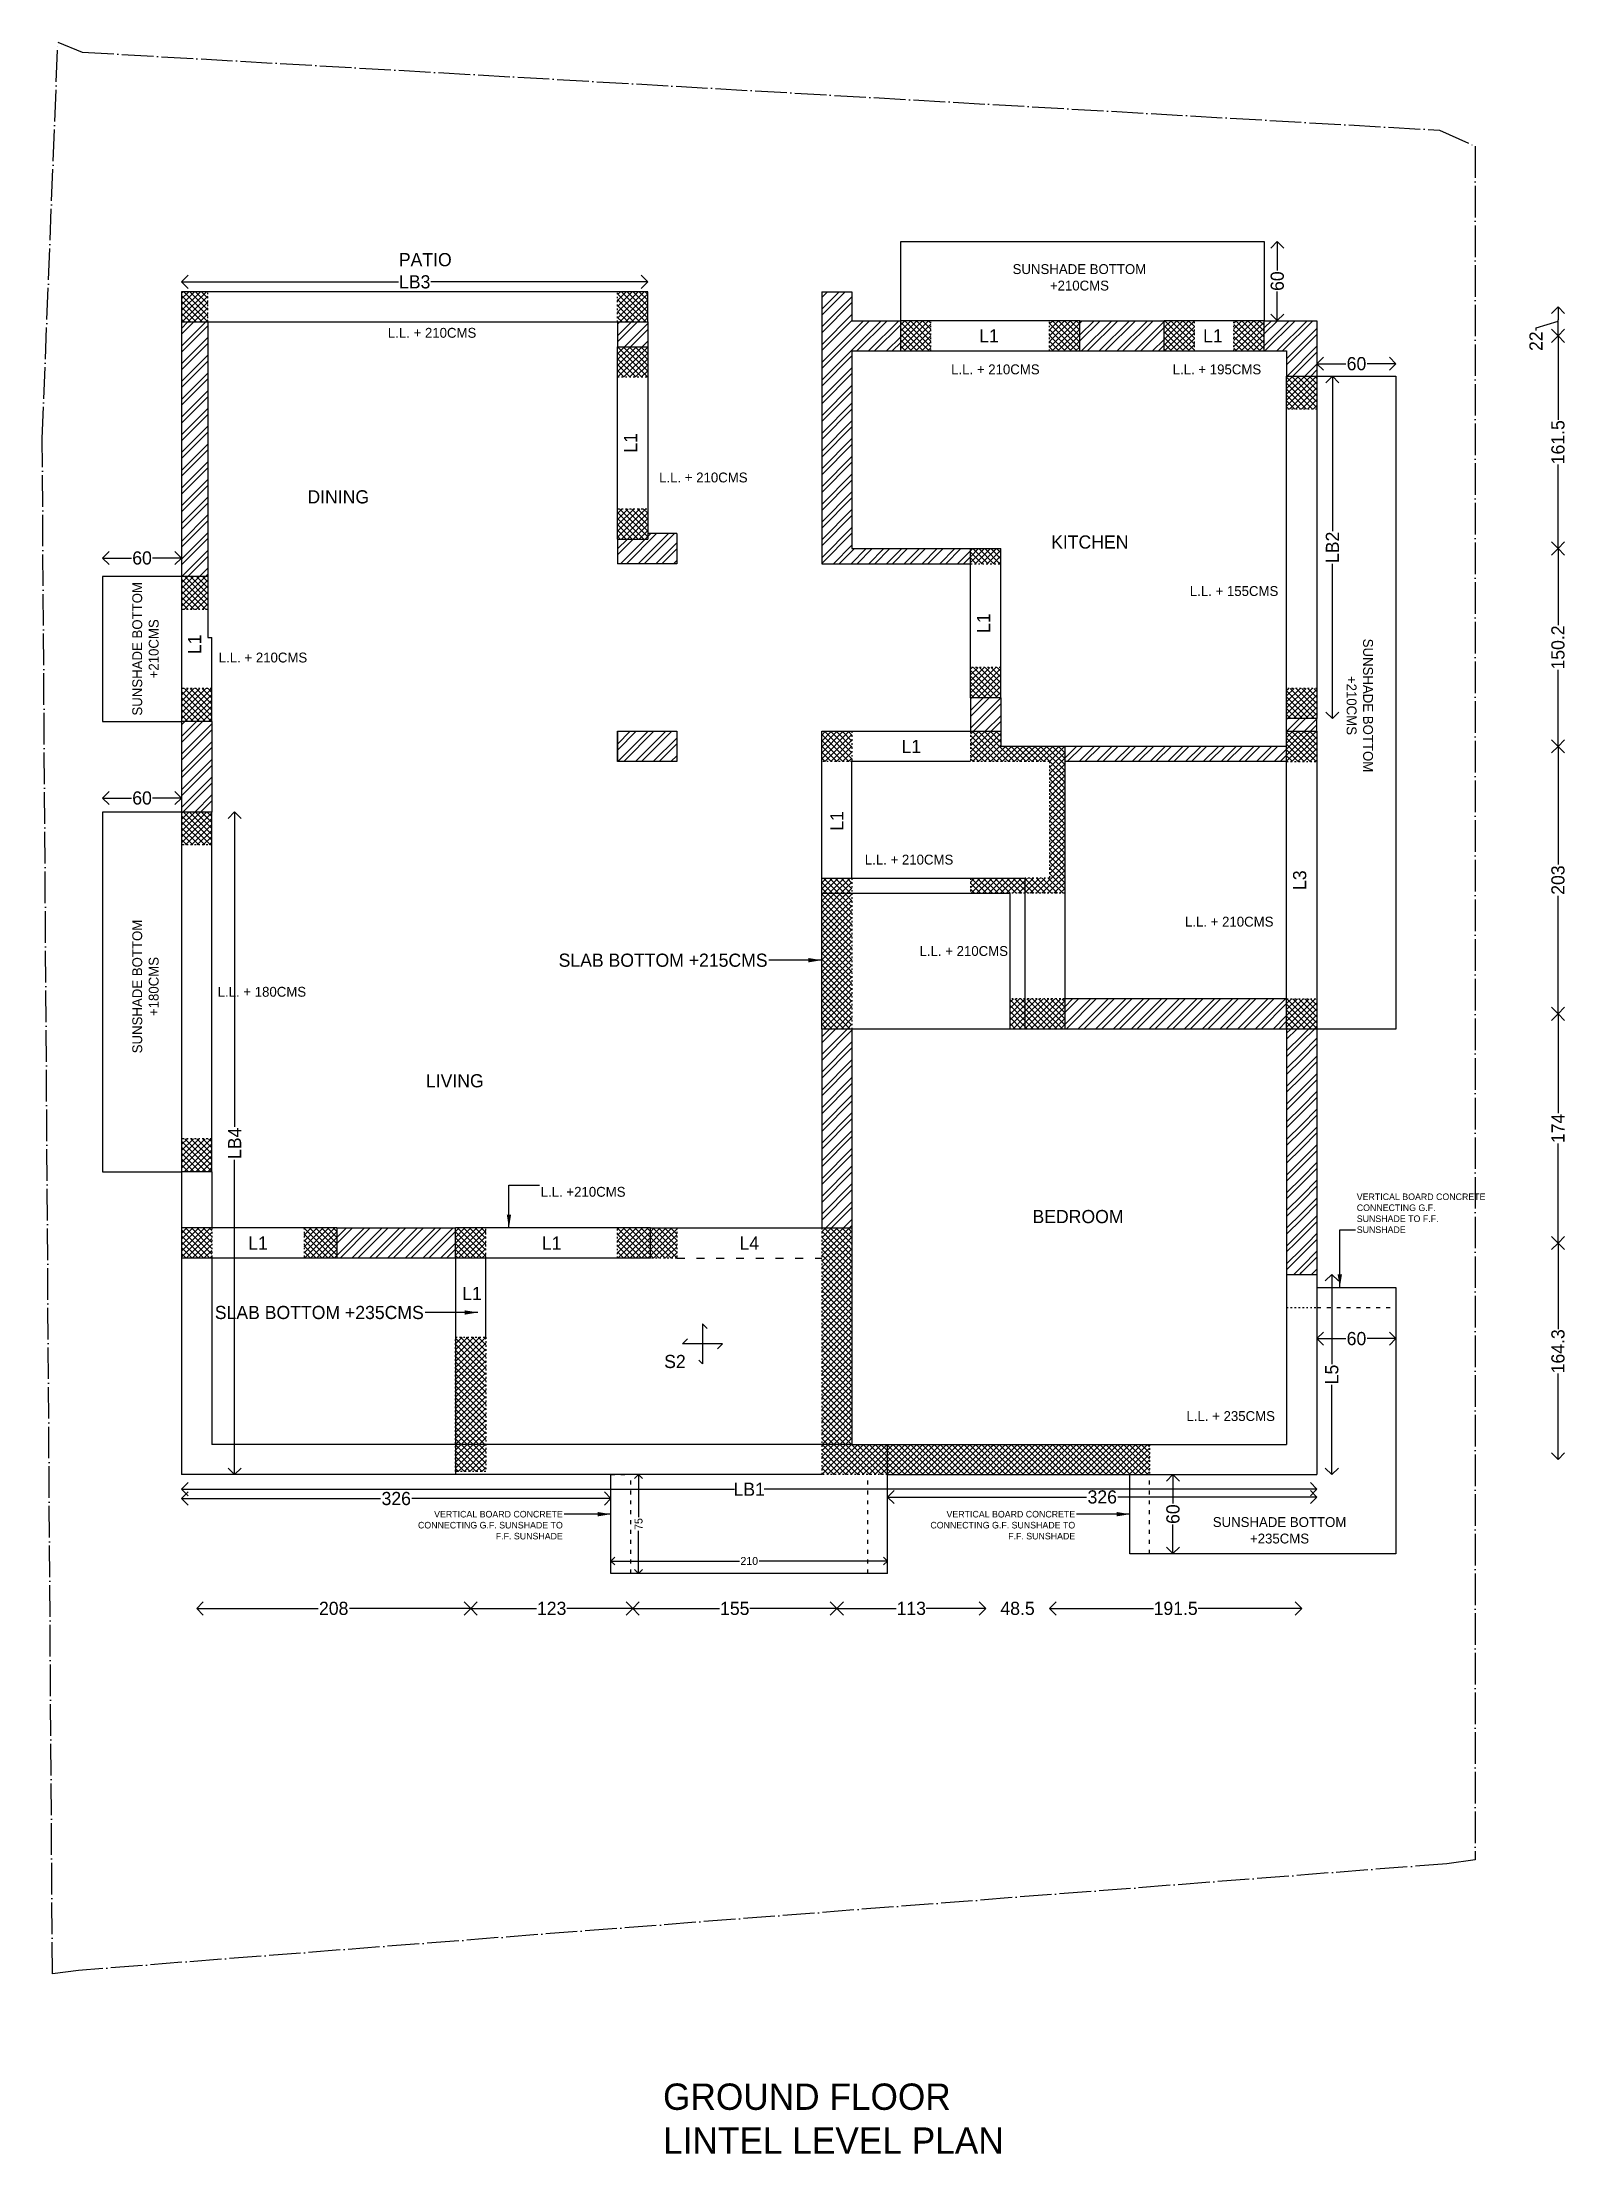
# Model space of a CAD drawing. Header units: metres. Extents: x -16 to 65907, y -5261 to 15511.
# Drawn here: x 19477 to 20635, y 1399 to 3002 of the extents above; entities that cross this region are included whole.
import ezdxf

# ---------------------------------------------------------------- set-up
doc = ezdxf.new("R2010")
doc.units = ezdxf.units.M
doc.header["$PDMODE"] = 67
doc.header["$PDSIZE"] = -5
doc.linetypes.add('ACAD_ISO03W100', pattern=[30, 12, -18])
doc.linetypes.add('ACAD_ISO04W100', pattern=[30, 24, -3, 0, -3])
doc.layers.get('0').update_dxf_attribs({"color": 6})
for name, color, linetype in [('BC-BOUNDARY', 3, 'ACAD_ISO04W100'), ('BC-DIMENSION', 8, 'Continuous'), ('BC-HATCH', 8, 'Continuous'), ('BC-LINTELS', 134, 'Continuous'), ('BC-SUNSHADE', 64, 'Continuous'), ('BC-TEXT', 7, 'Continuous'), ('BC-WALLS', 1, 'Continuous'), ('BC-WHITECOLOR', 7, 'Continuous')]:
    doc.layers.add(name, color=color, linetype=linetype)
doc.styles.add('BC-1IN10-3', font='FreeSans.ttf', dxfattribs={"height": 6})
doc.styles.add('BC-1IN50-1', font='FreeSans.ttf', dxfattribs={"height": 10})
doc.styles.get("Standard").update_dxf_attribs({"font": 'FreeSans.ttf'})
doc.dimstyles.new('BC-1IN10-3', dxfattribs={"dimtxt": 6, "dimasz": 6, "dimexe": 0.18, "dimexo": 0.0625, "dimgap": 1, "dimtad": 0, "dimtoh": 1, "dimzin": 12, "dimdsep": 46, "dimtxsty": 'BC-1IN10-3', "dimblk": 'OPEN90', "dimcen": 0.09, "dimse1": 1, "dimse2": 1, "dimclrd": 256, "dimclre": 256, "dimclrt": 7, "dimadec": 0, "dimazin": 0, "dimtfac": 1, "dimtdec": 1, "dimtofl": 0, "dimtmove": 1, "dimatfit": 3, "dimldrblk": 'OPEN90', "dimfxl": 1, "dimtolj": 1, "dimtzin": 0, "dimlwd": -3, "dimarcsym": 0})
doc.dimstyles.new('BC-1IN50-1', dxfattribs={"dimtxt": 10, "dimasz": 10, "dimexe": 0.18, "dimexo": 0.0625, "dimgap": 1, "dimtad": 0, "dimdec": 1, "dimzin": 12, "dimdsep": 46, "dimtxsty": 'BC-1IN50-1', "dimblk": 'OPEN90', "dimcen": 0.09, "dimse1": 1, "dimse2": 1, "dimclrd": 8, "dimclre": 256, "dimclrt": 7, "dimadec": 0, "dimazin": 0, "dimtfac": 1, "dimtdec": 0, "dimtofl": 0, "dimtmove": 1, "dimatfit": 3, "dimfxl": 1, "dimtolj": 1, "dimtzin": 0, "dimlwd": -3, "dimarcsym": 0})

msp = doc.modelspace()

# ---------------------------------------------------------------- texts
at = {"layer": 'BC-HATCH', "color": 7, "linetype": 'Continuous', "char_height": 5, "style": 'BC-1IN50-1'}
for insert, width, attachment_point in [((20474.629, 2098.041), 98.0925, 7), ((19871.867, 1887.159), 122.39659, 3), ((20260.867, 1887.159), 122.39659, 3)]:
    msp.add_mtext('{VERTICAL BOARD CONCRETE CONNECTING G.F. SUNSHADE TO F.F. SUNSHADE}', dxfattribs=dict(at, insert=insert, width=width, attachment_point=attachment_point))
at = {"layer": 'BC-SUNSHADE', "color": 7, "linetype": 'Continuous', "char_height": 10, "style": 'BC-1IN50-1'}
for s, insert, width, attachment_point in [('{\\pxqc;L1}', (20195.377, 2779.171), 172.6572, 5), ('{\\pxqc;L1}', (20365.377, 2779.171), 172.6572, 5), ('{\\pxqc;L1}', (20136.377, 2467.459), 90, 5), ('{SLAB BOTTOM +215CMS}', (20027.326, 2310.195), 172.6572, 3), ('{\\pxqc;L1}', (19640.377, 2090.459), 172.6572, 5), ('{\\pxqc;L1}', (19863.377, 2090.459), 172.6572, 5), ('{\\pxqc;L4}', (20013.377, 2090.459), 172.6572, 5), ('{\\pxqc;L1}', (19802.918, 2052.231), 172.6572, 5), ('{SLAB BOTTOM +235CMS}', (19766.305, 2042.772), 172.6572, 3), ('{\\pxqc;S2}', (19956.986, 2000.509), 172.6572, 5)]:
    msp.add_mtext(s, dxfattribs=dict(at, insert=insert, width=width, attachment_point=attachment_point))
at = {"layer": 'BC-SUNSHADE', "color": 7, "linetype": 'Continuous', "char_height": 10, "attachment_point": 5, "rotation": 90, "style": 'BC-1IN50-1'}
for s, insert, width in [('{\\pxqc;L1}', (19923.311, 2697.923), 172.6572), ('{\\pxqc;L1}', (20191.311, 2561.059), 172.6572), ('{\\pxqc;L1}', (19592.311, 2544.988), 172.6572), ('{\\pxqc;L1}', (20079.877, 2410.959), 90), ('{\\pxqc;L3}', (20431.311, 2365.959), 172.6572)]:
    msp.add_mtext(s, dxfattribs=dict(at, insert=insert, width=width))
at = {"layer": 'BC-TEXT', "style": 'BC-1IN50-1'}
for s, insert, char_height, width, attachment_point in [('{\\fUbuntu|b0|i0|c0|p34;{\\C7;PATIO}}', (19767.435, 2836.932), 10, 156.4473, 5), ('{\\pxqc;\\fUbuntu|b0|i0|c0|p34;{\\C7;SUNSHADE BOTTOM +210CMS}}', (20264.061, 2823.519), 7.5, 105.17023, 5), ('{\\pxql;\\fUbuntu|b0|i0|c0|p34;{\\C7;L.L. + 210CMS}}', (19739.02, 2781.399), 7.5, 105.17023, 4), ('{\\pxql;\\fUbuntu|b0|i0|c0|p34;{\\C7;L.L. + 210CMS}}', (20166.686, 2753.648), 7.5, 105.17023, 4), ('{\\pxql;\\fUbuntu|b0|i0|c0|p34;{\\C7;L.L. + 195CMS}}', (20334.881, 2753.648), 7.5, 105.17023, 4), ('{\\fUbuntu|b0|i0|c0|p34;{\\C7;DINING}}', (19701.369, 2656.866), 10, 156.4473, 5), ('{\\pxql;\\fUbuntu|b0|i0|c0|p34;{\\C7;L.L. + 210CMS}}', (19944.951, 2671.589), 7.5, 105.17023, 4), ('{\\fUbuntu|b0|i0|c0|p34;{\\C7;KITCHEN}}', (20271.929, 2622.583), 10, 156.4473, 5), ('{\\pxql;\\fUbuntu|b0|i0|c0|p34;{\\C7;L.L. + 155CMS}}', (20453.063, 2585.381), 7.5, 105.17023, 6), ('{\\pxql;\\fUbuntu|b0|i0|c0|p34;{\\C7;L.L. + 210CMS}}', (19610.64, 2534.904), 7.5, 105.17023, 4), ('{\\pxql;\\fUbuntu|b0|i0|c0|p34;{\\C7;L.L. + 210CMS}}', (20206.322, 2381.497), 7.5, 105.17023, 6), ('{\\pxql;\\fUbuntu|b0|i0|c0|p34;{\\C7;L.L. + 210CMS}}', (20449.377, 2334.405), 7.5, 105.17023, 6), ('{\\pxql;\\fUbuntu|b0|i0|c0|p34;{\\C7;L.L. + 210CMS}}', (20247.844, 2312.125), 7.5, 105.17023, 6), ('{\\pxql;\\fUbuntu|b0|i0|c0|p34;{\\C7;L.L. + 180CMS}}', (19609.808, 2281.159), 7.5, 105.17023, 4), ('{\\fUbuntu|b0|i0|c0|p34;{\\C7;LIVING}}', (19789.862, 2213.606), 10, 156.4473, 5), ('{L.L. +210CMS}', (19855.084, 2129.311), 7.5, 194.43643, 4), ('{\\fUbuntu|b0|i0|c0|p34;{\\C7;BEDROOM}}', (20262.982, 2110.519), 10, 156.4473, 5), ('{\\pxql;\\fUbuntu|b0|i0|c0|p34;{\\C7;L.L. + 235CMS}}', (20345.339, 1959.073), 7.5, 105.17023, 4), ('{\\pxqc;\\fUbuntu|b0|i0|c0|p34;{\\C7;SUNSHADE BOTTOM +235CMS}}', (20416.002, 1872.366), 7.5, 105.17023, 5)]:
    msp.add_mtext(s, dxfattribs=dict(at, insert=insert, char_height=char_height, width=width, attachment_point=attachment_point))
at = {"layer": 'BC-TEXT', "char_height": 7.5, "width": 105.17023, "attachment_point": 5, "style": 'BC-1IN50-1'}
for s, insert, rotation in [('{\\pxqc;\\fUbuntu|b0|i0|c0|p34;{\\C7;SUNSHADE BOTTOM +210CMS}}', (19555.055, 2541.582), 90), ('{\\pxqc;\\fUbuntu|b0|i0|c0|p34;{\\C7;SUNSHADE BOTTOM +210CMS}}', (20476.896, 2498.555), 270), ('{\\pxqc;\\fUbuntu|b0|i0|c0|p34;{\\C7;SUNSHADE BOTTOM +180CMS}}', (19555.055, 2285.226), 90)]:
    msp.add_mtext(s, dxfattribs=dict(at, insert=insert, rotation=rotation))
at = {"layer": 'BC-TEXT', "insert": (19947.956, 1452.475), "char_height": 20, "width": 260.91664, "attachment_point": 1}
msp.add_mtext('{\\FARSimp.shx|c0;{\\C7;GROUND FLOOR LINTEL LEVEL PLAN}}', dxfattribs=at)

# ---------------------------------------------------------------- blocks, each defined once
blk = doc.blocks.new('_OPEN90')
at = {"color": 0, "linetype": 'ByBlock'}
for p, q in [((0, 0), (-1, 0)), ((-0.5, 0.5), (0, 0)), ((0, 0), (-0.5, -0.5))]:
    blk.add_line(p, q, dxfattribs=at)
blk = doc.blocks.new('*D1463')
at = {"layer": 'BC-HATCH', "color": 8, "linetype": 'Continuous', "lineweight": -3}
for p, q in [((20454.4, 2758), (20466.4, 2758)), ((20494.4, 2758), (20482.4, 2758))]:
    blk.add_line(p, q, dxfattribs=at)
at = {"layer": 'Defpoints', "color": 0}
for p in [(20504.4, 2758), (20444.4, 2748.6), (20504.4, 2748.6)]:
    blk.add_point(p, dxfattribs=at)
at = {"layer": 'BC-HATCH', "color": 8, "lineweight": -3, "xscale": 10, "yscale": 10, "zscale": 10, "rotation": 180}
blk.add_blockref('_OPEN90', (20444.4, 2758), dxfattribs=at)
at = {"layer": 'BC-HATCH', "color": 8, "lineweight": -3, "xscale": 10, "yscale": 10, "zscale": 10}
blk.add_blockref('_OPEN90', (20504.4, 2758), dxfattribs=at)
at = {"layer": 'BC-HATCH', "color": 7, "insert": (20474.4, 2758), "char_height": 10, "attachment_point": 5, "style": 'BC-1IN50-1'}
blk.add_mtext('\\A1;60', dxfattribs=at)
blk = doc.blocks.new('*D1464')
at = {"layer": 'BC-HATCH', "color": 8, "linetype": 'Continuous', "lineweight": -3}
for p, q in [((20414.3, 2840.7), (20414.3, 2828.7)), ((20414.3, 2800.7), (20414.3, 2812.7))]:
    blk.add_line(p, q, dxfattribs=at)
at = {"layer": 'Defpoints', "color": 0}
for p in [(20404.4, 2850.7), (20404.4, 2790.7), (20414.3, 2790.7)]:
    blk.add_point(p, dxfattribs=at)
at = {"layer": 'BC-HATCH', "color": 8, "lineweight": -3, "xscale": 10, "yscale": 10, "zscale": 10}
for p, rotation in [((20414.3, 2850.7), 90), ((20414.3, 2790.7), 270)]:
    blk.add_blockref('_OPEN90', p, dxfattribs=dict(at, rotation=rotation))
at = {"layer": 'BC-HATCH', "color": 7, "insert": (20414.3, 2820.7), "char_height": 10, "attachment_point": 5, "rotation": 90, "style": 'BC-1IN50-1'}
blk.add_mtext('\\A1;60', dxfattribs=at)
blk = doc.blocks.new('*D1465')
at = {"layer": 'BC-HATCH', "color": 8, "linetype": 'Continuous', "lineweight": -3}
for p, q in [((19532.4, 2610.5), (19544.4, 2610.5)), ((19572.4, 2610.5), (19560.4, 2610.5))]:
    blk.add_line(p, q, dxfattribs=at)
at = {"layer": 'Defpoints', "color": 0}
for p in [(19522.4, 2610.5), (19522.4, 2596.4), (19582.4, 2596.4)]:
    blk.add_point(p, dxfattribs=at)
at = {"layer": 'BC-HATCH', "color": 8, "lineweight": -3, "xscale": 10, "yscale": 10, "zscale": 10, "rotation": 180}
blk.add_blockref('_OPEN90', (19522.4, 2610.5), dxfattribs=at)
at = {"layer": 'BC-HATCH', "color": 8, "lineweight": -3, "xscale": 10, "yscale": 10, "zscale": 10}
blk.add_blockref('_OPEN90', (19582.4, 2610.5), dxfattribs=at)
at = {"layer": 'BC-HATCH', "color": 7, "insert": (19552.4, 2610.5), "char_height": 10, "attachment_point": 5, "style": 'BC-1IN50-1'}
blk.add_mtext('\\A1;60', dxfattribs=at)
blk = doc.blocks.new('*D1466')
at = {"layer": 'BC-HATCH', "color": 8, "linetype": 'Continuous', "lineweight": -3}
for p, q in [((19532.4, 2428.3), (19544.4, 2428.3)), ((19572.4, 2428.3), (19560.4, 2428.3))]:
    blk.add_line(p, q, dxfattribs=at)
at = {"layer": 'Defpoints', "color": 0}
for p in [(19522.4, 2428.3), (19522.4, 2417.7), (19582.4, 2417.7)]:
    blk.add_point(p, dxfattribs=at)
at = {"layer": 'BC-HATCH', "color": 8, "lineweight": -3, "xscale": 10, "yscale": 10, "zscale": 10, "rotation": 180}
blk.add_blockref('_OPEN90', (19522.4, 2428.3), dxfattribs=at)
at = {"layer": 'BC-HATCH', "color": 8, "lineweight": -3, "xscale": 10, "yscale": 10, "zscale": 10}
blk.add_blockref('_OPEN90', (19582.4, 2428.3), dxfattribs=at)
at = {"layer": 'BC-HATCH', "color": 7, "insert": (19552.4, 2428.3), "char_height": 10, "attachment_point": 5, "style": 'BC-1IN50-1'}
blk.add_mtext('\\A1;60', dxfattribs=at)
blk = doc.blocks.new('*D1467')
at = {"layer": 'BC-HATCH', "color": 8, "linetype": 'Continuous', "lineweight": -3}
for p, q in [((20454.4, 2017.9), (20466.4, 2017.9)), ((20494.4, 2017.9), (20482.4, 2017.9))]:
    blk.add_line(p, q, dxfattribs=at)
at = {"layer": 'Defpoints', "color": 0}
for p in [(20444.4, 2041.7), (20504.4, 2041.7), (20504.4, 2017.9)]:
    blk.add_point(p, dxfattribs=at)
at = {"layer": 'BC-HATCH', "color": 8, "lineweight": -3, "xscale": 10, "yscale": 10, "zscale": 10, "rotation": 180}
blk.add_blockref('_OPEN90', (20444.4, 2017.9), dxfattribs=at)
at = {"layer": 'BC-HATCH', "color": 8, "lineweight": -3, "xscale": 10, "yscale": 10, "zscale": 10}
blk.add_blockref('_OPEN90', (20504.4, 2017.9), dxfattribs=at)
at = {"layer": 'BC-HATCH', "color": 7, "insert": (20474.4, 2017.9), "char_height": 10, "attachment_point": 5, "style": 'BC-1IN50-1'}
blk.add_mtext('\\A1;60', dxfattribs=at)
blk = doc.blocks.new('*D1468')
at = {"layer": 'BC-HATCH', "color": 8, "linetype": 'Continuous', "lineweight": -3}
for p, q in [((20335.1, 1904.7), (20335.1, 1892.7)), ((20335.1, 1864.7), (20335.1, 1876.7))]:
    blk.add_line(p, q, dxfattribs=at)
at = {"layer": 'Defpoints', "color": 0}
for p in [(20317.4, 1914.7), (20335.1, 1914.7), (20317.4, 1854.7)]:
    blk.add_point(p, dxfattribs=at)
at = {"layer": 'BC-HATCH', "color": 8, "lineweight": -3, "xscale": 10, "yscale": 10, "zscale": 10}
for p, rotation in [((20335.1, 1914.7), 90), ((20335.1, 1854.7), 270)]:
    blk.add_blockref('_OPEN90', p, dxfattribs=dict(at, rotation=rotation))
at = {"layer": 'BC-HATCH', "color": 7, "insert": (20335.1, 1884.7), "char_height": 10, "attachment_point": 5, "rotation": 90, "style": 'BC-1IN50-1'}
blk.add_mtext('\\A1;60', dxfattribs=at)
blk = doc.blocks.new('*D1497')
at = {"layer": 'BC-DIMENSION', "color": 8, "linetype": 'Continuous', "lineweight": -3}
for p, q in [((20627.4, 2769.2), (20627.4, 2715.4)), ((20627.4, 2627.7), (20627.4, 2681.4))]:
    blk.add_line(p, q, dxfattribs=at)
at = {"layer": 'Defpoints', "color": 0}
for p in [(20627.4, 2779.2), (20634.8, 2779.2), (20634.8, 2617.7)]:
    blk.add_point(p, dxfattribs=at)
at = {"layer": 'BC-DIMENSION', "color": 8, "lineweight": -3, "xscale": 10, "yscale": 10, "zscale": 10}
for p, rotation in [((20627.4, 2779.2), 90), ((20627.4, 2617.7), 270)]:
    blk.add_blockref('_OPEN90', p, dxfattribs=dict(at, rotation=rotation))
at = {"layer": 'BC-DIMENSION', "color": 7, "insert": (20627.4, 2698.4), "char_height": 10, "attachment_point": 5, "rotation": 90, "style": 'BC-1IN50-1'}
blk.add_mtext('\\A1;161.5', dxfattribs=at)
blk = doc.blocks.new('*D1498')
at = {"layer": 'BC-DIMENSION', "color": 8, "linetype": 'Continuous', "lineweight": -3}
for p, q in [((20610.7, 2785.2), (20627.4, 2790.2)), ((20627.4, 2789.2), (20627.4, 2791.2)), ((20610.7, 2783.2), (20610.7, 2785.2))]:
    blk.add_line(p, q, dxfattribs=at)
at = {"layer": 'Defpoints', "color": 0}
for p in [(20627.4, 2801.2), (20634.8, 2801.2), (20634.8, 2779.2)]:
    blk.add_point(p, dxfattribs=at)
at = {"layer": 'BC-DIMENSION', "color": 8, "lineweight": -3, "xscale": 10, "yscale": 10, "zscale": 10}
for p, rotation in [((20627.4, 2801.2), 90), ((20627.4, 2779.2), 270)]:
    blk.add_blockref('_OPEN90', p, dxfattribs=dict(at, rotation=rotation))
at = {"layer": 'BC-DIMENSION', "color": 7, "insert": (20610.7, 2775.1), "char_height": 10, "attachment_point": 5, "rotation": 90, "style": 'BC-1IN50-1'}
blk.add_mtext('\\A1;22', dxfattribs=at)
blk = doc.blocks.new('*D1499')
at = {"layer": 'BC-DIMENSION', "color": 8, "linetype": 'Continuous', "lineweight": -3}
for p, q in [((20627.4, 2607.7), (20627.4, 2559.5)), ((20627.4, 2477.5), (20627.4, 2525.6))]:
    blk.add_line(p, q, dxfattribs=at)
at = {"layer": 'Defpoints', "color": 0}
for p in [(20627.4, 2617.7), (20634.8, 2617.7), (20634.8, 2467.5)]:
    blk.add_point(p, dxfattribs=at)
at = {"layer": 'BC-DIMENSION', "color": 8, "lineweight": -3, "xscale": 10, "yscale": 10, "zscale": 10}
for p, rotation in [((20627.4, 2617.7), 90), ((20627.4, 2467.5), 270)]:
    blk.add_blockref('_OPEN90', p, dxfattribs=dict(at, rotation=rotation))
at = {"layer": 'BC-DIMENSION', "color": 7, "insert": (20627.4, 2542.6), "char_height": 10, "attachment_point": 5, "rotation": 90, "style": 'BC-1IN50-1'}
blk.add_mtext('\\A1;150.2', dxfattribs=at)
blk = doc.blocks.new('*D1500')
at = {"layer": 'BC-DIMENSION', "color": 8, "linetype": 'Continuous', "lineweight": -3}
for p, q in [((20627.4, 2457.5), (20627.4, 2377.8)), ((20627.4, 2274.5), (20627.4, 2354.1))]:
    blk.add_line(p, q, dxfattribs=at)
at = {"layer": 'Defpoints', "color": 0}
for p in [(20627.4, 2467.5), (20634.8, 2467.5), (20634.8, 2264.5)]:
    blk.add_point(p, dxfattribs=at)
at = {"layer": 'BC-DIMENSION', "color": 8, "lineweight": -3, "xscale": 10, "yscale": 10, "zscale": 10}
for p, rotation in [((20627.4, 2467.5), 90), ((20627.4, 2264.5), 270)]:
    blk.add_blockref('_OPEN90', p, dxfattribs=dict(at, rotation=rotation))
at = {"layer": 'BC-DIMENSION', "color": 7, "insert": (20627.4, 2366), "char_height": 10, "attachment_point": 5, "rotation": 90, "style": 'BC-1IN50-1'}
blk.add_mtext('\\A1;203', dxfattribs=at)
blk = doc.blocks.new('*D1501')
at = {"layer": 'BC-DIMENSION', "color": 8, "linetype": 'Continuous', "lineweight": -3}
for p, q in [((20627.4, 2254.5), (20627.4, 2189)), ((20627.4, 2100.5), (20627.4, 2166))]:
    blk.add_line(p, q, dxfattribs=at)
at = {"layer": 'Defpoints', "color": 0}
for p in [(20627.4, 2264.5), (20634.8, 2264.5), (20634.8, 2090.5)]:
    blk.add_point(p, dxfattribs=at)
at = {"layer": 'BC-DIMENSION', "color": 8, "lineweight": -3, "xscale": 10, "yscale": 10, "zscale": 10}
for p, rotation in [((20627.4, 2264.5), 90), ((20627.4, 2090.5), 270)]:
    blk.add_blockref('_OPEN90', p, dxfattribs=dict(at, rotation=rotation))
at = {"layer": 'BC-DIMENSION', "color": 7, "insert": (20627.4, 2177.5), "char_height": 10, "attachment_point": 5, "rotation": 90, "style": 'BC-1IN50-1'}
blk.add_mtext('\\A1;174', dxfattribs=at)
blk = doc.blocks.new('*D1502')
at = {"layer": 'BC-DIMENSION', "color": 8, "linetype": 'Continuous', "lineweight": -3}
for p, q in [((20627.4, 2080.5), (20627.4, 2025.2)), ((20627.4, 1936.2), (20627.4, 1991.4))]:
    blk.add_line(p, q, dxfattribs=at)
at = {"layer": 'Defpoints', "color": 0}
for p in [(20627.4, 2090.5), (20634.8, 2090.5), (20634.8, 1926.2)]:
    blk.add_point(p, dxfattribs=at)
at = {"layer": 'BC-DIMENSION', "color": 8, "lineweight": -3, "xscale": 10, "yscale": 10, "zscale": 10}
for p, rotation in [((20627.4, 2090.5), 90), ((20627.4, 1926.2), 270)]:
    blk.add_blockref('_OPEN90', p, dxfattribs=dict(at, rotation=rotation))
at = {"layer": 'BC-DIMENSION', "color": 7, "insert": (20627.4, 2008.3), "char_height": 10, "attachment_point": 5, "rotation": 90, "style": 'BC-1IN50-1'}
blk.add_mtext('\\A1;164.3', dxfattribs=at)
blk = doc.blocks.new('*D1503')
at = {"layer": 'BC-DIMENSION', "color": 8, "linetype": 'Continuous', "lineweight": -3}
for p, q in [((20251.4, 1813.1), (20320.2, 1813.1)), ((20422.9, 1813.1), (20354.1, 1813.1))]:
    blk.add_line(p, q, dxfattribs=at)
at = {"layer": 'Defpoints', "color": 0}
for p in [(20432.9, 1813.1), (20241.4, 1791.4), (20432.9, 1791.4)]:
    blk.add_point(p, dxfattribs=at)
at = {"layer": 'BC-DIMENSION', "color": 8, "lineweight": -3, "xscale": 10, "yscale": 10, "zscale": 10, "rotation": 180}
blk.add_blockref('_OPEN90', (20241.4, 1813.1), dxfattribs=at)
at = {"layer": 'BC-DIMENSION', "color": 8, "lineweight": -3, "xscale": 10, "yscale": 10, "zscale": 10}
blk.add_blockref('_OPEN90', (20432.9, 1813.1), dxfattribs=at)
at = {"layer": 'BC-DIMENSION', "color": 7, "insert": (20337.1, 1813.1), "char_height": 10, "attachment_point": 5, "style": 'BC-1IN50-1'}
blk.add_mtext('\\A1;191.5', dxfattribs=at)
blk = doc.blocks.new('*D1504')
at = {"layer": 'BC-DIMENSION', "color": 8, "linetype": 'Continuous', "lineweight": -3}
for p, q in [((20182.9, 1813.1), (20172.9, 1813.1)), ((20251.4, 1813.1), (20261.4, 1813.1))]:
    blk.add_line(p, q, dxfattribs=at)
at = {"layer": 'Defpoints', "color": 0}
for p in [(20241.4, 1813.1), (20192.9, 1791.4), (20241.4, 1791.4)]:
    blk.add_point(p, dxfattribs=at)
at = {"layer": 'BC-DIMENSION', "color": 8, "lineweight": -3, "xscale": 10, "yscale": 10, "zscale": 10}
blk.add_blockref('_OPEN90', (20192.9, 1813.1), dxfattribs=at)
at = {"layer": 'BC-DIMENSION', "color": 8, "lineweight": -3, "xscale": 10, "yscale": 10, "zscale": 10, "rotation": 180}
blk.add_blockref('_OPEN90', (20241.4, 1813.1), dxfattribs=at)
at = {"layer": 'BC-DIMENSION', "color": 7, "insert": (20217.1, 1813.1), "char_height": 10, "attachment_point": 5, "style": 'BC-1IN50-1'}
blk.add_mtext('\\A1;48.5', dxfattribs=at)
blk = doc.blocks.new('*D1505')
at = {"layer": 'BC-DIMENSION', "color": 8, "linetype": 'Continuous', "lineweight": -3}
for p, q in [((20089.9, 1813.1), (20125, 1813.1)), ((20182.9, 1813.1), (20147.8, 1813.1))]:
    blk.add_line(p, q, dxfattribs=at)
at = {"layer": 'Defpoints', "color": 0}
for p in [(20192.9, 1813.1), (20079.9, 1791.4), (20192.9, 1791.4)]:
    blk.add_point(p, dxfattribs=at)
at = {"layer": 'BC-DIMENSION', "color": 8, "lineweight": -3, "xscale": 10, "yscale": 10, "zscale": 10, "rotation": 180}
blk.add_blockref('_OPEN90', (20079.9, 1813.1), dxfattribs=at)
at = {"layer": 'BC-DIMENSION', "color": 8, "lineweight": -3, "xscale": 10, "yscale": 10, "zscale": 10}
blk.add_blockref('_OPEN90', (20192.9, 1813.1), dxfattribs=at)
at = {"layer": 'BC-DIMENSION', "color": 7, "insert": (20136.4, 1813.1), "char_height": 10, "attachment_point": 5, "style": 'BC-1IN50-1'}
blk.add_mtext('\\A1;113', dxfattribs=at)
blk = doc.blocks.new('*D1506')
at = {"layer": 'BC-DIMENSION', "color": 8, "linetype": 'Continuous', "lineweight": -3}
for p, q in [((19934.9, 1813.1), (19990.9, 1813.1)), ((20069.9, 1813.1), (20013.8, 1813.1))]:
    blk.add_line(p, q, dxfattribs=at)
at = {"layer": 'Defpoints', "color": 0}
for p in [(20079.9, 1813.1), (19924.9, 1791.4), (20079.9, 1791.4)]:
    blk.add_point(p, dxfattribs=at)
at = {"layer": 'BC-DIMENSION', "color": 8, "lineweight": -3, "xscale": 10, "yscale": 10, "zscale": 10, "rotation": 180}
blk.add_blockref('_OPEN90', (19924.9, 1813.1), dxfattribs=at)
at = {"layer": 'BC-DIMENSION', "color": 8, "lineweight": -3, "xscale": 10, "yscale": 10, "zscale": 10}
blk.add_blockref('_OPEN90', (20079.9, 1813.1), dxfattribs=at)
at = {"layer": 'BC-DIMENSION', "color": 7, "insert": (20002.4, 1813.1), "char_height": 10, "attachment_point": 5, "style": 'BC-1IN50-1'}
blk.add_mtext('\\A1;155', dxfattribs=at)
blk = doc.blocks.new('*D1507')
at = {"layer": 'BC-DIMENSION', "color": 8, "linetype": 'Continuous', "lineweight": -3}
for p, q in [((19811.9, 1813.1), (19852, 1813.1)), ((19914.9, 1813.1), (19874.8, 1813.1))]:
    blk.add_line(p, q, dxfattribs=at)
at = {"layer": 'Defpoints', "color": 0}
for p in [(19924.9, 1813.1), (19801.9, 1791.4), (19924.9, 1791.4)]:
    blk.add_point(p, dxfattribs=at)
at = {"layer": 'BC-DIMENSION', "color": 8, "lineweight": -3, "xscale": 10, "yscale": 10, "zscale": 10, "rotation": 180}
blk.add_blockref('_OPEN90', (19801.9, 1813.1), dxfattribs=at)
at = {"layer": 'BC-DIMENSION', "color": 8, "lineweight": -3, "xscale": 10, "yscale": 10, "zscale": 10}
blk.add_blockref('_OPEN90', (19924.9, 1813.1), dxfattribs=at)
at = {"layer": 'BC-DIMENSION', "color": 7, "insert": (19863.4, 1813.1), "char_height": 10, "attachment_point": 5, "style": 'BC-1IN50-1'}
blk.add_mtext('\\A1;123', dxfattribs=at)
blk = doc.blocks.new('*D1508')
at = {"layer": 'BC-DIMENSION', "color": 8, "linetype": 'Continuous', "lineweight": -3}
for p, q in [((19603.9, 1813.1), (19686, 1813.1)), ((19791.9, 1813.1), (19709.8, 1813.1))]:
    blk.add_line(p, q, dxfattribs=at)
at = {"layer": 'Defpoints', "color": 0}
for p in [(19801.9, 1813.1), (19593.9, 1791.4), (19801.9, 1791.4)]:
    blk.add_point(p, dxfattribs=at)
at = {"layer": 'BC-DIMENSION', "color": 8, "lineweight": -3, "xscale": 10, "yscale": 10, "zscale": 10, "rotation": 180}
blk.add_blockref('_OPEN90', (19593.9, 1813.1), dxfattribs=at)
at = {"layer": 'BC-DIMENSION', "color": 8, "lineweight": -3, "xscale": 10, "yscale": 10, "zscale": 10}
blk.add_blockref('_OPEN90', (19801.9, 1813.1), dxfattribs=at)
at = {"layer": 'BC-DIMENSION', "color": 7, "insert": (19697.9, 1813.1), "char_height": 10, "attachment_point": 5, "style": 'BC-1IN50-1'}
blk.add_mtext('\\A1;208', dxfattribs=at)
blk = doc.blocks.new('*D1522')
at = {"layer": 'BC-DIMENSION', "color": 8, "linetype": 'Continuous', "lineweight": -3}
for p, q in [((19622.7, 2407.7), (19622.7, 2178.6)), ((19622.7, 1924.7), (19622.7, 2153.7))]:
    blk.add_line(p, q, dxfattribs=at)
at = {"layer": 'Defpoints', "color": 0}
for p in [(19582.4, 2417.7), (19622.7, 2417.7), (19582.4, 1914.7)]:
    blk.add_point(p, dxfattribs=at)
at = {"layer": 'BC-DIMENSION', "color": 8, "lineweight": -3, "xscale": 10, "yscale": 10, "zscale": 10}
for p, rotation in [((19622.7, 2417.7), 90), ((19622.7, 1914.7), 270)]:
    blk.add_blockref('_OPEN90', p, dxfattribs=dict(at, rotation=rotation))
at = {"layer": 'BC-DIMENSION', "color": 7, "insert": (19622.7, 2166.2), "char_height": 10, "attachment_point": 5, "rotation": 90, "style": 'BC-1IN50-1'}
blk.add_mtext('\\A1;{LB4}', dxfattribs=at)
blk = doc.blocks.new('*D1523')
at = {"layer": 'BC-DIMENSION', "color": 8, "linetype": 'Continuous', "lineweight": -3}
for p, q in [((19592.4, 1903.6), (20002.1, 1903.6)), ((20434.4, 1903.6), (20024.6, 1903.6))]:
    blk.add_line(p, q, dxfattribs=at)
at = {"layer": 'Defpoints', "color": 0}
for p in [(19582.4, 1914.7), (20444.4, 1914.7), (20444.4, 1903.6)]:
    blk.add_point(p, dxfattribs=at)
at = {"layer": 'BC-DIMENSION', "color": 8, "lineweight": -3, "xscale": 10, "yscale": 10, "zscale": 10, "rotation": 180}
blk.add_blockref('_OPEN90', (19582.4, 1903.6), dxfattribs=at)
at = {"layer": 'BC-DIMENSION', "color": 8, "lineweight": -3, "xscale": 10, "yscale": 10, "zscale": 10}
blk.add_blockref('_OPEN90', (20444.4, 1903.6), dxfattribs=at)
at = {"layer": 'BC-DIMENSION', "color": 7, "insert": (20013.4, 1903.6), "char_height": 10, "attachment_point": 5, "style": 'BC-1IN50-1'}
blk.add_mtext('\\A1;{LB1}', dxfattribs=at)
blk = doc.blocks.new('*D1524')
at = {"layer": 'BC-DIMENSION', "color": 8, "linetype": 'Continuous', "lineweight": -3}
for p, q in [((19592.4, 2820.1), (19747, 2820.1)), ((19926.4, 2820.1), (19771.7, 2820.1))]:
    blk.add_line(p, q, dxfattribs=at)
at = {"layer": 'Defpoints', "color": 0}
for p in [(19582.4, 2812.7), (19936.4, 2820.1), (19936.4, 2812.7)]:
    blk.add_point(p, dxfattribs=at)
at = {"layer": 'BC-DIMENSION', "color": 8, "lineweight": -3, "xscale": 10, "yscale": 10, "zscale": 10, "rotation": 180}
blk.add_blockref('_OPEN90', (19582.4, 2820.1), dxfattribs=at)
at = {"layer": 'BC-DIMENSION', "color": 8, "lineweight": -3, "xscale": 10, "yscale": 10, "zscale": 10}
blk.add_blockref('_OPEN90', (19936.4, 2820.1), dxfattribs=at)
at = {"layer": 'BC-DIMENSION', "color": 7, "insert": (19759.4, 2820.1), "char_height": 10, "attachment_point": 5, "style": 'BC-1IN50-1'}
blk.add_mtext('\\A1;{LB3}', dxfattribs=at)
blk = doc.blocks.new('*D1525')
at = {"layer": 'BC-DIMENSION', "color": 8, "linetype": 'Continuous', "lineweight": -3}
for p, q in [((20456.1, 2738.6), (20456.1, 2630.9)), ((20456.1, 2498.6), (20456.1, 2606.2))]:
    blk.add_line(p, q, dxfattribs=at)
at = {"layer": 'Defpoints', "color": 0}
for p in [(20444.4, 2748.6), (20456.1, 2748.6), (20444.4, 2488.6)]:
    blk.add_point(p, dxfattribs=at)
at = {"layer": 'BC-DIMENSION', "color": 8, "lineweight": -3, "xscale": 10, "yscale": 10, "zscale": 10}
for p, rotation in [((20456.1, 2748.6), 90), ((20456.1, 2488.6), 270)]:
    blk.add_blockref('_OPEN90', p, dxfattribs=dict(at, rotation=rotation))
at = {"layer": 'BC-DIMENSION', "color": 7, "insert": (20456.1, 2618.6), "char_height": 10, "attachment_point": 5, "rotation": 90, "style": 'BC-1IN50-1'}
blk.add_mtext('\\A1;{LB2}', dxfattribs=at)
blk = doc.blocks.new('*D1526')
at = {"layer": 'BC-DIMENSION', "color": 8, "linetype": 'Continuous', "lineweight": -3}
for p, q in [((20455.7, 2056.7), (20455.7, 1998.5)), ((20455.7, 1924.7), (20455.7, 1982.8))]:
    blk.add_line(p, q, dxfattribs=at)
at = {"layer": 'Defpoints', "color": 0}
for p in [(20444.4, 2066.7), (20455.7, 2066.7), (20444.4, 1914.7)]:
    blk.add_point(p, dxfattribs=at)
at = {"layer": 'BC-DIMENSION', "color": 8, "lineweight": -3, "xscale": 10, "yscale": 10, "zscale": 10}
for p, rotation in [((20455.7, 2066.7), 90), ((20455.7, 1914.7), 270)]:
    blk.add_blockref('_OPEN90', p, dxfattribs=dict(at, rotation=rotation))
at = {"layer": 'BC-DIMENSION', "color": 7, "insert": (20455.7, 1990.7), "char_height": 10, "attachment_point": 5, "rotation": 90, "style": 'BC-1IN50-1'}
blk.add_mtext('\\A1;{L5}', dxfattribs=at)
blk = doc.blocks.new('*D1533')
at = {"layer": 'BC-HATCH', "color": 8, "linetype": 'Continuous', "lineweight": -3}
for p, q in [((19592.4, 1896.5), (19733.5, 1896.5)), ((19898.4, 1896.5), (19757.3, 1896.5))]:
    blk.add_line(p, q, dxfattribs=at)
at = {"layer": 'Defpoints', "color": 0}
for p in [(19582.4, 1914.7), (19908.4, 1914.7), (19582.4, 1896.5)]:
    blk.add_point(p, dxfattribs=at)
at = {"layer": 'BC-HATCH', "color": 8, "lineweight": -3, "xscale": 10, "yscale": 10, "zscale": 10, "rotation": 180}
blk.add_blockref('_OPEN90', (19582.4, 1896.5), dxfattribs=at)
at = {"layer": 'BC-HATCH', "color": 8, "lineweight": -3, "xscale": 10, "yscale": 10, "zscale": 10}
blk.add_blockref('_OPEN90', (19908.4, 1896.5), dxfattribs=at)
at = {"layer": 'BC-HATCH', "color": 7, "insert": (19745.4, 1896.5), "char_height": 10, "attachment_point": 5, "style": 'BC-1IN50-1'}
blk.add_mtext('\\A1;326', dxfattribs=at)
blk = doc.blocks.new('*D1534')
at = {"layer": 'BC-WHITECOLOR', "linetype": 'Continuous', "lineweight": -3}
for p, q in [((19929.4, 1908.7), (19929.4, 1882.4)), ((19929.4, 1845.7), (19929.4, 1871.9))]:
    blk.add_line(p, q, dxfattribs=at)
at = {"layer": 'Defpoints', "color": 0}
for p in [(19908.4, 1914.7), (19908.4, 1839.7), (19929.4, 1839.7)]:
    blk.add_point(p, dxfattribs=at)
at = {"layer": 'BC-WHITECOLOR', "lineweight": -3, "xscale": 6, "yscale": 6, "zscale": 6}
for p, rotation in [((19929.4, 1914.7), 90), ((19929.4, 1839.7), 270)]:
    blk.add_blockref('_OPEN90', p, dxfattribs=dict(at, rotation=rotation))
at = {"layer": 'BC-WHITECOLOR', "color": 7, "insert": (19929.4, 1877.2), "char_height": 6, "attachment_point": 5, "rotation": 90, "style": 'BC-1IN10-3'}
blk.add_mtext('\\A1;75', dxfattribs=at)
blk = doc.blocks.new('*D1535')
at = {"layer": 'BC-WHITECOLOR', "linetype": 'Continuous', "lineweight": -3}
for p, q in [((19914.4, 1849.1), (20005.9, 1849.1)), ((20112.4, 1849.1), (20020.9, 1849.1))]:
    blk.add_line(p, q, dxfattribs=at)
at = {"layer": 'Defpoints', "color": 0}
for p in [(19908.4, 1849.1), (19908.4, 1839.7), (20118.4, 1839.7)]:
    blk.add_point(p, dxfattribs=at)
at = {"layer": 'BC-WHITECOLOR', "lineweight": -3, "xscale": 6, "yscale": 6, "zscale": 6, "rotation": 180}
blk.add_blockref('_OPEN90', (19908.4, 1849.1), dxfattribs=at)
at = {"layer": 'BC-WHITECOLOR', "lineweight": -3, "xscale": 6, "yscale": 6, "zscale": 6}
blk.add_blockref('_OPEN90', (20118.4, 1849.1), dxfattribs=at)
at = {"layer": 'BC-WHITECOLOR', "color": 7, "insert": (20013.4, 1849.1), "char_height": 6, "attachment_point": 5, "style": 'BC-1IN10-3'}
blk.add_mtext('\\A1;210', dxfattribs=at)
blk = doc.blocks.new('*D1536')
at = {"layer": 'BC-HATCH', "color": 8, "linetype": 'Continuous', "lineweight": -3}
for p, q in [((20128.4, 1897.7), (20269.5, 1897.7)), ((20434.4, 1897.7), (20293.3, 1897.7))]:
    blk.add_line(p, q, dxfattribs=at)
at = {"layer": 'Defpoints', "color": 0}
for p in [(20118.4, 1914.7), (20444.4, 1914.7), (20444.4, 1897.7)]:
    blk.add_point(p, dxfattribs=at)
at = {"layer": 'BC-HATCH', "color": 8, "lineweight": -3, "xscale": 10, "yscale": 10, "zscale": 10, "rotation": 180}
blk.add_blockref('_OPEN90', (20118.4, 1897.7), dxfattribs=at)
at = {"layer": 'BC-HATCH', "color": 8, "lineweight": -3, "xscale": 10, "yscale": 10, "zscale": 10}
blk.add_blockref('_OPEN90', (20444.4, 1897.7), dxfattribs=at)
at = {"layer": 'BC-HATCH', "color": 7, "insert": (20281.4, 1897.7), "char_height": 10, "attachment_point": 5, "style": 'BC-1IN50-1'}
blk.add_mtext('\\A1;326', dxfattribs=at)

# ---------------------------------------------------------------- dimensions: what is measured, and where the dimension line sits
at = {"layer": 'BC-DIMENSION', "linetype": 'Continuous'}
for base, p1, p2, text, picture, middle in [((19936.377, 2820.12), (19582.377, 2812.687), (19936.377, 2812.687), '{LB3}', '*D1524', (19759.377, 2820.12)), ((20444.377, 1903.577), (19582.377, 1914.659), (20444.377, 1914.659), '{LB1}', '*D1523', (20013.377, 1903.577))]:
    dim = msp.add_linear_dim(base=base, p1=p1, p2=p2, text=text, dimstyle='BC-1IN50-1', override={"dimtolj": 1}, dxfattribs=at)
    dim.commit()
    dim.dimension.update_dxf_attribs({"geometry": picture, "text_midpoint": middle})
for base, p1, p2, picture, middle in [((20627.397, 2801.187), (20634.82, 2779.171), (20634.82, 2801.187), '*D1498', (20610.717, 2782.175)), ((20627.397, 2779.171), (20634.82, 2617.659), (20634.82, 2779.171), '*D1497', (20627.397, 2698.415)), ((20627.397, 2617.659), (20634.82, 2467.459), (20634.82, 2617.659), '*D1499', (20627.397, 2542.559)), ((20627.397, 2467.459), (20634.82, 2264.459), (20634.82, 2467.459), '*D1500', (20627.397, 2365.959)), ((20627.397, 2264.459), (20634.82, 2090.459), (20634.82, 2264.459), '*D1501', (20627.397, 2177.459))]:
    dim = msp.add_linear_dim(base=base, p1=p1, p2=p2, angle=90, dimstyle='BC-1IN50-1', dxfattribs=at)
    dim.commit()
    dim.dimension.update_dxf_attribs({"geometry": picture, "text_midpoint": middle})
for base, p1, p2, text, picture, middle in [((20456.073, 2748.565), (20444.377, 2488.565), (20444.377, 2748.565), '{LB2}', '*D1525', (20456.073, 2618.565)), ((19622.683, 2417.659), (19582.377, 1914.659), (19582.377, 2417.659), '{LB4}', '*D1522', (19622.683, 2166.159)), ((20455.72, 2066.659), (20444.377, 1914.659), (20444.377, 2066.659), '{L5}', '*D1526', (20455.72, 1990.659))]:
    dim = msp.add_linear_dim(base=base, p1=p1, p2=p2, angle=90, text=text, dimstyle='BC-1IN50-1', override={"dimtolj": 1}, dxfattribs=at)
    dim.commit()
    dim.dimension.update_dxf_attribs({"geometry": picture, "text_midpoint": middle})
dim = msp.add_linear_dim(base=(20627.397, 2090.459), p1=(20634.82, 1926.159), p2=(20634.82, 2090.459), angle=90, dimstyle='BC-1IN50-1', override={"dimlfac": 1}, dxfattribs=at)
dim.commit()
dim.dimension.update_dxf_attribs({"geometry": '*D1502', "text_midpoint": (20627.397, 2008.309)})
dim = msp.add_linear_dim(base=(19801.877, 1813.098), p1=(19593.877, 1791.398), p2=(19801.877, 1791.398), dimstyle='BC-1IN50-1', override={"dimlfac": 1}, dxfattribs=at)
dim.commit()
dim.dimension.update_dxf_attribs({"geometry": '*D1508', "text_midpoint": (19697.877, 1813.098)})
for base, p1, p2, picture, middle in [((19924.877, 1813.098), (19801.877, 1791.398), (19924.877, 1791.398), '*D1507', (19863.377, 1813.098)), ((20079.877, 1813.098), (19924.877, 1791.398), (20079.877, 1791.398), '*D1506', (20002.377, 1813.098)), ((20192.877, 1813.098), (20079.877, 1791.398), (20192.877, 1791.398), '*D1505', (20136.377, 1813.098)), ((20241.377, 1813.098), (20192.877, 1791.398), (20241.377, 1791.398), '*D1504', (20217.127, 1813.098)), ((20432.877, 1813.098), (20241.377, 1791.398), (20432.877, 1791.398), '*D1503', (20337.127, 1813.098))]:
    dim = msp.add_linear_dim(base=base, p1=p1, p2=p2, dimstyle='BC-1IN50-1', dxfattribs=at)
    dim.commit()
    dim.dimension.update_dxf_attribs({"geometry": picture, "text_midpoint": middle})
at = {"layer": 'BC-HATCH', "linetype": 'Continuous'}
for base, p1, p2, picture, middle in [((20414.286, 2790.671), (20404.377, 2850.671), (20404.377, 2790.671), '*D1464', (20414.286, 2820.671)), ((20335.054, 1914.659), (20317.377, 1854.659), (20317.377, 1914.659), '*D1468', (20335.054, 1884.659))]:
    dim = msp.add_linear_dim(base=base, p1=p1, p2=p2, angle=90, dimstyle='BC-1IN50-1', override={"dimlfac": 1}, dxfattribs=at)
    dim.commit()
    dim.dimension.update_dxf_attribs({"geometry": picture, "text_midpoint": middle})
for base, p1, p2, picture, middle in [((20504.377, 2758.022), (20444.377, 2748.565), (20504.377, 2748.565), '*D1463', (20474.377, 2758.022)), ((19522.377, 2610.537), (19582.377, 2596.409), (19522.377, 2596.409), '*D1465', (19552.377, 2610.537)), ((19522.377, 2428.265), (19582.377, 2417.659), (19522.377, 2417.659), '*D1466', (19552.377, 2428.265)), ((20504.377, 2017.932), (20444.377, 2041.659), (20504.377, 2041.659), '*D1467', (20474.377, 2017.932))]:
    dim = msp.add_linear_dim(base=base, p1=p1, p2=p2, dimstyle='BC-1IN50-1', override={"dimlfac": 1}, dxfattribs=at)
    dim.commit()
    dim.dimension.update_dxf_attribs({"geometry": picture, "text_midpoint": middle})
for base, p1, p2, picture, middle in [((19582.377, 1896.53), (19908.377, 1914.659), (19582.377, 1914.659), '*D1533', (19745.377, 1896.53)), ((20444.377, 1897.745), (20118.377, 1914.659), (20444.377, 1914.659), '*D1536', (20281.377, 1897.745))]:
    dim = msp.add_linear_dim(base=base, p1=p1, p2=p2, dimstyle='BC-1IN50-1', dxfattribs=at)
    dim.commit()
    dim.dimension.update_dxf_attribs({"geometry": picture, "text_midpoint": middle})
at = {"layer": 'BC-WHITECOLOR', "linetype": 'Continuous'}
dim = msp.add_linear_dim(base=(19929.374, 1839.659), p1=(19908.377, 1914.659), p2=(19908.377, 1839.659), angle=90, dimstyle='BC-1IN10-3', override={"dimlfac": 1}, dxfattribs=at)
dim.commit()
dim.dimension.update_dxf_attribs({"geometry": '*D1534', "text_midpoint": (19929.374, 1877.159)})
dim = msp.add_linear_dim(base=(19908.377, 1849.134), p1=(20118.377, 1839.659), p2=(19908.377, 1839.659), dimstyle='BC-1IN10-3', override={"dimlfac": 1}, dxfattribs=at)
dim.commit()
dim.dimension.update_dxf_attribs({"geometry": '*D1535', "text_midpoint": (20013.377, 1849.134)})

# ---------------------------------------------------------------- hatches: boundary and pattern name
at = {"layer": 'BC-HATCH', "linetype": 'Continuous'}
h = msp.add_hatch(dxfattribs=at)
h.set_pattern_fill('ANSI37', color=256, style=0)
h.paths.add_polyline_path([(19602.377, 2789.687), (19602.377, 2812.687), (19582.377, 2812.687), (19582.377, 2789.687)])
h = msp.add_hatch(dxfattribs=at)
h.set_pattern_fill('ANSI37', color=256, style=0)
h.paths.add_polyline_path([(19936.377, 2789.687), (19936.377, 2812.687), (19913.377, 2812.687), (19913.377, 2789.687)])
h = msp.add_hatch(dxfattribs=at)
h.set_pattern_fill('ANSI32', color=256, style=0)
h.paths.add_polyline_path([(20128.377, 2767.671), (20128.377, 2790.671), (20091.377, 2790.671), (20091.377, 2812.687), (20068.377, 2812.687), (20068.377, 2629.159), (20068.377, 2606.159), (20181.377, 2606.159), (20181.377, 2617.659), (20091.377, 2617.659), (20091.377, 2767.671)])
h = msp.add_hatch(dxfattribs=at)
h.set_pattern_fill('ANSI32', color=256, style=0)
h.paths.add_polyline_path([(19602.377, 2596.409), (19602.377, 2789.687), (19582.377, 2789.687), (19582.377, 2596.409)])
h = msp.add_hatch(dxfattribs=at)
h.set_pattern_fill('ANSI32', color=256, style=0)
h.paths.add_polyline_path([(19936.377, 2770.923), (19936.377, 2789.687), (19913.377, 2789.687), (19913.377, 2770.923)])
h = msp.add_hatch(dxfattribs=at)
h.set_pattern_fill('ANSI37', color=256, style=0)
h.paths.add_polyline_path([(20151.377, 2767.671), (20151.377, 2790.671), (20128.377, 2790.671), (20128.377, 2767.671)])
h = msp.add_hatch(dxfattribs=at)
h.set_pattern_fill('ANSI37', color=256, style=0)
h.paths.add_polyline_path([(20264.377, 2767.671), (20264.377, 2790.671), (20241.377, 2790.671), (20241.377, 2767.671)])
h = msp.add_hatch(dxfattribs=at)
h.set_pattern_fill('ANSI32', color=256, style=0)
h.paths.add_polyline_path([(20328.377, 2767.671), (20328.377, 2790.671), (20264.377, 2790.671), (20264.377, 2767.671)])
h = msp.add_hatch(dxfattribs=at)
h.set_pattern_fill('ANSI37', color=256, style=0)
h.paths.add_polyline_path([(20351.377, 2767.671), (20351.377, 2790.671), (20328.377, 2790.671), (20328.377, 2767.671)])
h = msp.add_hatch(dxfattribs=at)
h.set_pattern_fill('ANSI37', color=256, style=0)
h.paths.add_polyline_path([(20404.377, 2767.671), (20404.377, 2790.671), (20381.377, 2790.671), (20381.377, 2767.671)])
h = msp.add_hatch(dxfattribs=at)
h.set_pattern_fill('ANSI32', color=256, style=0)
h.paths.add_polyline_path([(20444.377, 2748.565), (20444.377, 2790.671), (20404.377, 2790.671), (20404.377, 2767.671), (20421.377, 2767.671), (20421.377, 2748.565)])
h = msp.add_hatch(dxfattribs=at)
h.set_pattern_fill('ANSI37', color=256, style=0)
h.paths.add_polyline_path([(19936.377, 2747.923), (19936.377, 2770.923), (19913.377, 2770.923), (19913.377, 2747.923)])
h = msp.add_hatch(dxfattribs=at)
h.set_pattern_fill('ANSI37', color=256, style=0)
h.paths.add_polyline_path([(20444.377, 2723.565), (20444.377, 2748.565), (20421.377, 2748.565), (20421.377, 2723.565)])
h = msp.add_hatch(dxfattribs=at)
h.set_pattern_fill('ANSI37', color=256, style=0)
h.paths.add_polyline_path([(19936.377, 2624.923), (19936.377, 2647.923), (19913.377, 2647.923), (19913.377, 2624.923)])
h = msp.add_hatch(dxfattribs=at)
h.set_pattern_fill('ANSI32', color=256, style=0)
h.paths.add_polyline_path([(19958.377, 2606.159), (19958.377, 2629.159), (19936.377, 2629.159), (19936.377, 2624.923), (19913.377, 2624.923), (19913.377, 2606.159)])
h = msp.add_hatch(dxfattribs=at)
h.set_pattern_fill('ANSI37', color=256, style=0)
h.paths.add_polyline_path([(20204.377, 2606.159), (20204.377, 2617.659), (20181.377, 2617.659), (20181.377, 2606.159)])
h = msp.add_hatch(dxfattribs=at)
h.set_pattern_fill('ANSI37', color=256, style=0)
h.paths.add_polyline_path([(19602.377, 2571.409), (19602.377, 2596.409), (19582.377, 2596.409), (19582.377, 2571.409)])
h = msp.add_hatch(dxfattribs=at)
h.set_pattern_fill('ANSI37', color=256, style=0)
h.paths.add_polyline_path([(20204.377, 2504.459), (20204.377, 2527.459), (20181.377, 2527.459), (20181.377, 2504.459)])
h = msp.add_hatch(dxfattribs=at)
h.set_pattern_fill('ANSI37', color=256, style=0)
h.paths.add_polyline_path([(19605.377, 2486.4), (19605.377, 2511.4), (19582.377, 2511.4), (19582.377, 2486.4)])
h = msp.add_hatch(dxfattribs=at)
h.set_pattern_fill('ANSI32', color=256, style=0)
h.paths.add_polyline_path([(20204.377, 2478.959), (20204.377, 2504.459), (20181.377, 2504.459), (20181.377, 2478.959)])
h = msp.add_hatch(dxfattribs=at)
h.set_pattern_fill('ANSI37', color=256, style=0)
h.paths.add_polyline_path([(20444.377, 2488.565), (20444.377, 2511.565), (20421.377, 2511.565), (20421.377, 2488.565)])
h = msp.add_hatch(dxfattribs=at)
h.set_pattern_fill('ANSI32', color=256, style=0)
h.paths.add_polyline_path([(19605.377, 2417.659), (19605.377, 2486.4), (19582.377, 2486.4), (19582.377, 2417.659)])
h = msp.add_hatch(dxfattribs=at)
h.set_pattern_fill('ANSI32', color=256, style=0)
h.paths.add_polyline_path([(20444.377, 2478.959), (20444.377, 2488.565), (20421.377, 2488.565), (20421.377, 2478.959)])
h = msp.add_hatch(dxfattribs=at)
h.set_pattern_fill('ANSI32', color=256, style=0)
h.paths.add_polyline_path([(19958.377, 2455.959), (19958.377, 2478.959), (19913.377, 2478.959), (19913.377, 2455.959)])
h = msp.add_hatch(dxfattribs=at)
h.set_pattern_fill('ANSI37', color=256, style=0)
h.paths.add_polyline_path([(20091.377, 2455.959), (20091.377, 2478.959), (20068.377, 2478.959), (20068.377, 2455.959)])
h = msp.add_hatch(dxfattribs=at)
h.set_pattern_fill('ANSI37', color=256, style=0)
h.paths.add_polyline_path([(20252.877, 2355.959), (20252.877, 2467.459), (20204.377, 2467.459), (20204.377, 2478.959), (20181.377, 2478.959), (20181.377, 2455.959), (20241.377, 2455.959), (20241.377, 2367.459), (20222.877, 2367.459), (20222.877, 2355.959)])
h = msp.add_hatch(dxfattribs=at)
h.set_pattern_fill('ANSI37', color=256, style=0)
h.paths.add_polyline_path([(20444.377, 2455.959), (20444.377, 2478.959), (20421.377, 2478.959), (20421.377, 2455.959)])
h = msp.add_hatch(dxfattribs=at)
h.set_pattern_fill('ANSI32', color=256, style=0)
h.paths.add_polyline_path([(20421.377, 2455.959), (20421.377, 2467.459), (20252.877, 2467.459), (20252.877, 2455.959)])
h = msp.add_hatch(dxfattribs=at)
h.set_pattern_fill('ANSI37', color=256, style=0)
h.paths.add_polyline_path([(19605.377, 2392.659), (19605.377, 2417.659), (19582.377, 2417.659), (19582.377, 2392.659)])
h = msp.add_hatch(dxfattribs=at)
h.set_pattern_fill('ANSI37', color=256, style=0)
h.paths.add_polyline_path([(20091.377, 2355.959), (20091.377, 2367.459), (20068.377, 2367.459), (20068.377, 2355.959)])
h = msp.add_hatch(dxfattribs=at)
h.set_pattern_fill('ANSI37', color=256, style=0)
h.paths.add_polyline_path([(20222.877, 2355.959), (20222.877, 2367.459), (20181.377, 2367.459), (20181.377, 2355.959), (20211.377, 2355.959)])
h = msp.add_hatch(dxfattribs=at)
h.set_pattern_fill('ANSI37', color=256, style=0)
h.paths.add_polyline_path([(20091.377, 2252.959), (20091.377, 2355.959), (20068.377, 2355.959), (20068.377, 2252.959)])
h = msp.add_hatch(dxfattribs=at)
h.set_pattern_fill('ANSI37', color=256, style=0)
h.paths.add_polyline_path([(20222.877, 2252.959), (20222.877, 2275.959), (20211.377, 2275.959), (20211.377, 2252.959)])
h = msp.add_hatch(dxfattribs=at)
h.set_pattern_fill('ANSI37', color=256, style=0)
h.paths.add_polyline_path([(20252.877, 2252.959), (20252.877, 2275.959), (20222.877, 2275.959), (20222.877, 2252.959)])
h = msp.add_hatch(dxfattribs=at)
h.set_pattern_fill('ANSI32', color=256, style=0)
h.paths.add_polyline_path([(20421.377, 2252.959), (20421.377, 2275.959), (20252.877, 2275.959), (20252.877, 2252.959)])
h = msp.add_hatch(dxfattribs=at)
h.set_pattern_fill('ANSI37', color=256, style=0)
h.paths.add_polyline_path([(20444.377, 2252.959), (20444.377, 2275.959), (20421.377, 2275.959), (20421.377, 2252.959)])
h = msp.add_hatch(dxfattribs=at)
h.set_pattern_fill('ANSI32', color=256, style=0)
h.paths.add_polyline_path([(20091.377, 2101.959), (20091.377, 2252.959), (20068.377, 2252.959), (20068.377, 2101.959)])
h = msp.add_hatch(dxfattribs=at)
h.set_pattern_fill('ANSI32', color=256, style=0)
h.paths.add_polyline_path([(20432.877, 2090.459), (20432.877, 2252.959), (20421.377, 2252.959), (20421.377, 2090.459)])
h = msp.add_hatch(dxfattribs=at)
h.set_pattern_fill('ANSI32', color=256, style=0)
h.paths.add_polyline_path([(20444.377, 2090.459), (20444.377, 2252.959), (20432.877, 2252.959), (20432.877, 2090.459)])
h = msp.add_hatch(dxfattribs=at)
h.set_pattern_fill('ANSI37', color=256, style=0)
h.paths.add_polyline_path([(19605.377, 2144.659), (19605.377, 2169.659), (19582.377, 2169.659), (19582.377, 2144.659)])
h = msp.add_hatch(dxfattribs=at)
h.set_pattern_fill('ANSI37', color=256, style=0)
h.paths.add_polyline_path([(19605.377, 2078.959), (19605.377, 2101.959), (19582.377, 2101.959), (19582.377, 2078.959)])
h = msp.add_hatch(dxfattribs=at)
h.set_pattern_fill('ANSI37', color=256, style=0)
h.paths.add_polyline_path([(19700.377, 2078.959), (19700.377, 2101.959), (19675.377, 2101.959), (19675.377, 2078.959)])
h = msp.add_hatch(dxfattribs=at)
h.set_pattern_fill('ANSI32', color=256, style=0)
h.paths.add_polyline_path([(19790.377, 2078.959), (19790.377, 2101.959), (19700.377, 2101.959), (19700.377, 2078.959)])
h = msp.add_hatch(dxfattribs=at)
h.set_pattern_fill('ANSI37', color=256, style=0)
h.paths.add_polyline_path([(19813.377, 2078.959), (19813.377, 2101.959), (19790.377, 2101.959), (19790.377, 2078.959)])
h = msp.add_hatch(dxfattribs=at)
h.set_pattern_fill('ANSI37', color=256, style=0)
h.paths.add_polyline_path([(19938.377, 2078.959), (19938.377, 2101.959), (19913.377, 2101.959), (19913.377, 2078.959)])
h = msp.add_hatch(dxfattribs=at)
h.set_pattern_fill('ANSI37', color=256, style=0)
h.paths.add_polyline_path([(19958.377, 2078.959), (19958.377, 2101.959), (19938.377, 2101.959), (19938.377, 2078.959)])
h = msp.add_hatch(dxfattribs=at)
h.set_pattern_fill('ANSI37', color=256, style=0)
h.paths.add_polyline_path([(20079.877, 2090.459), (20079.877, 2101.959), (20068.377, 2101.959), (20068.377, 2090.459)])
h = msp.add_hatch(dxfattribs=at)
h.set_pattern_fill('ANSI37', color=256, style=0)
h.paths.add_polyline_path([(20091.377, 2090.459), (20091.377, 2101.959), (20079.877, 2101.959), (20079.877, 2090.459)])
h = msp.add_hatch(dxfattribs=at)
h.set_pattern_fill('ANSI37', color=256, style=0)
h.paths.add_polyline_path([(20079.877, 2056.108), (20079.877, 2090.459), (20068.377, 2090.459), (20068.377, 2056.065, 0.3162576)])
h = msp.add_hatch(dxfattribs=at)
h.set_pattern_fill('ANSI37', color=256, style=0)
h.paths.add_polyline_path([(20091.377, 2071.366), (20091.377, 2087.572, 0.07155469), (20088.856, 2088.895, 0.07030219), (20091.377, 2090.109), (20091.377, 2090.459), (20079.877, 2090.459), (20079.877, 2056.108, 0.41265894), (20082.288, 2070.005, 0.2433856)])
h = msp.add_hatch(dxfattribs=at)
h.set_pattern_fill('ANSI32', color=256, style=0)
h.paths.add_polyline_path([(20432.877, 2066.659), (20432.877, 2090.459), (20421.377, 2090.459), (20421.377, 2066.659)])
h = msp.add_hatch(dxfattribs=at)
h.set_pattern_fill('ANSI32', color=256, style=0)
h.paths.add_polyline_path([(20444.377, 2066.659), (20444.377, 2090.459), (20432.877, 2090.459), (20432.877, 2066.659)])
h = msp.add_hatch(dxfattribs=at)
h.set_pattern_fill('ANSI37', color=256, style=0)
h.paths.add_polyline_path([(20091.377, 1937.659), (20091.377, 2071.366, -0.2433856), (20082.288, 2070.005, -0.41265894), (20079.877, 2056.108), (20079.877, 1926.159), (20118.377, 1926.159), (20118.377, 1937.659)])
h = msp.add_hatch(dxfattribs=at)
h.set_pattern_fill('ANSI37', color=256, style=0)
h.paths.add_polyline_path([(20079.877, 1926.159), (20079.877, 2056.108, -0.3162576), (20068.377, 2056.065), (20068.377, 1926.159)])
h = msp.add_hatch(dxfattribs=at)
h.set_pattern_fill('ANSI37', color=256, style=0)
h.paths.add_polyline_path([(19813.377, 2018.959), (19813.377, 1917.159), (19790.377, 1917.159), (19790.377, 2018.959)])
h = msp.add_hatch(dxfattribs=at)
h.set_pattern_fill('ANSI37', color=256, style=0)
h.paths.add_polyline_path([(20079.877, 1914.659), (20079.877, 1926.159), (20068.377, 1926.159), (20068.377, 1914.659)])
h = msp.add_hatch(dxfattribs=at)
h.set_pattern_fill('ANSI37', color=256, style=0)
h.paths.add_polyline_path([(20118.377, 1914.659), (20118.377, 1926.159), (20079.877, 1926.159), (20079.877, 1914.659)])
h = msp.add_hatch(dxfattribs=at)
h.set_pattern_fill('ANSI37', color=256, style=0)
h.paths.add_polyline_path([(20197.377, 1914.659), (20197.377, 1937.659), (20118.377, 1937.659), (20118.377, 1914.659)])
h = msp.add_hatch(dxfattribs=at)
h.set_pattern_fill('ANSI37', color=256, style=0)
h.paths.add_polyline_path([(20317.377, 1914.659), (20317.377, 1937.659), (20197.377, 1937.659), (20197.377, 1914.659)])

# ---------------------------------------------------------------- linework, layer by layer
msp.add_line((20068.377, 2606.159), (20068.377, 2606.159))
at = {"layer": 'BC-BOUNDARY'}
for p, q in [((19476.626, 2701.29), (19488.525, 3002.045)), ((19488.525, 3002.045), (19507.064, 2994.543)), ((19507.064, 2994.543), (20537.435, 2935.266)), ((20537.435, 2935.266), (20564.419, 2923.195)), ((20564.419, 2923.195), (20564.419, 1622.344)), ((19484.353, 1535.8), (19476.626, 2701.29)), ((20543.018, 1619.304), (19504.188, 1538.364)), ((20564.419, 1622.344), (20543.018, 1619.304)), ((19504.188, 1538.364), (19484.353, 1535.8))]:
    msp.add_line(p, q, dxfattribs=at)
at = {"layer": 'BC-LINTELS', "linetype": 'Continuous'}
for p, q in [((20128.377, 2767.671), (20128.377, 2790.671)), ((20264.377, 2790.671), (20128.377, 2790.671)), ((20264.377, 2767.671), (20264.377, 2790.671)), ((20328.377, 2767.671), (20328.377, 2790.671)), ((20404.377, 2790.671), (20328.377, 2790.671)), ((20404.377, 2767.671), (20404.377, 2790.671)), ((19913.377, 2770.923), (19936.377, 2770.923)), ((19913.377, 2624.923), (19913.377, 2770.923)), ((19936.377, 2770.923), (19936.377, 2624.923)), ((20128.377, 2767.671), (20264.377, 2767.671)), ((20328.377, 2767.671), (20404.377, 2767.671)), ((19913.377, 2624.923), (19936.377, 2624.923)), ((20181.377, 2504.459), (20181.377, 2617.659)), ((20181.377, 2617.659), (20204.377, 2617.659)), ((20204.377, 2504.459), (20204.377, 2617.659)), ((19602.377, 2596.409), (19582.377, 2596.409)), ((19582.377, 2596.409), (19582.377, 2486.4)), ((19605.377, 2486.4), (19605.377, 2550.173)), ((20204.377, 2504.459), (20181.377, 2504.459)), ((19605.377, 2486.4), (19582.377, 2486.4)), ((20444.377, 2488.565), (20421.377, 2488.565)), ((20068.377, 2252.959), (20068.377, 2478.959)), ((20068.377, 2478.959), (20204.377, 2478.959)), ((20421.377, 2478.959), (20444.377, 2478.959)), ((20091.377, 2367.459), (20091.377, 2455.959)), ((20181.377, 2455.959), (20091.377, 2455.959)), ((19605.377, 2417.659), (19582.377, 2417.659)), ((19582.377, 2417.659), (19582.377, 2144.659)), ((19605.377, 2144.659), (19605.377, 2417.659)), ((20068.377, 2367.459), (20222.877, 2367.459)), ((20222.877, 2252.959), (20222.877, 2367.459)), ((20068.377, 2355.959), (20211.377, 2355.959)), ((20211.377, 2252.959), (20211.377, 2355.959)), ((19605.377, 2144.659), (19582.377, 2144.659)), ((19700.377, 2101.959), (19582.377, 2101.959)), ((19582.377, 2101.959), (19582.377, 2078.959)), ((19700.377, 2101.959), (19700.377, 2078.959)), ((19790.377, 2078.959), (19790.377, 2101.959)), ((19938.377, 2101.959), (19790.377, 2101.959)), ((19938.377, 2078.959), (19938.377, 2101.959)), ((19700.377, 2078.959), (19582.377, 2078.959)), ((19582.377, 2078.959), (19582.377, 1914.659)), ((19605.377, 2078.959), (19605.377, 1937.659)), ((19938.377, 2078.959), (19790.377, 2078.959)), ((19813.377, 2018.959), (19813.377, 2078.959)), ((20421.377, 2066.659), (20421.377, 1937.659)), ((20421.377, 2066.659), (20444.377, 2066.659)), ((20444.377, 2066.659), (20444.377, 1914.659)), ((20091.377, 1937.659), (19605.377, 1937.659)), ((20118.377, 1937.659), (20197.377, 1937.659)), ((20197.377, 1937.659), (20421.377, 1937.659)), ((20068.377, 1914.659), (19582.377, 1914.659)), ((20118.377, 1914.659), (20197.377, 1914.659)), ((20197.377, 1914.659), (20444.377, 1914.659))]:
    msp.add_line(p, q, dxfattribs=at)
at = {"layer": 'BC-LINTELS', "linetype": 'ACAD_ISO03W100', "ltscale": 0.5}
msp.add_line((19958.377, 2078.959), (20068.377, 2078.959), dxfattribs=at)
at = {"layer": 'BC-LINTELS', "linetype": 'Continuous'}
msp.add_lwpolyline([(19936.377, 2789.687), (19936.377, 2812.687), (19582.377, 2812.687), (19582.377, 2789.687)], close=True, dxfattribs=at)
for points in [[(20421.377, 2488.565), (20421.377, 2748.565), (20444.377, 2748.565), (20444.377, 2488.565)], [(19602.377, 2596.409), (19602.377, 2550.173), (19605.377, 2550.173)], [(20444.377, 2478.959), (20444.377, 2252.959), (20421.377, 2252.959), (20421.377, 2478.959)]]:
    msp.add_lwpolyline(points, dxfattribs=at)
at = {"layer": 'BC-SUNSHADE', "linetype": 'Continuous'}
for p, q in [((20128.377, 2790.671), (20128.377, 2850.671)), ((20128.377, 2850.671), (20404.377, 2850.671)), ((20404.377, 2850.671), (20404.377, 2790.671)), ((20204.377, 2478.959), (20204.377, 2467.459)), ((20252.877, 2467.459), (20204.377, 2467.459)), ((20252.877, 2467.459), (20252.877, 2252.959)), ((20068.377, 2355.959), (20068.377, 2367.459)), ((20252.877, 2252.959), (20068.377, 2252.959)), ((20222.877, 2252.959), (20211.377, 2252.959)), ((19938.377, 2101.959), (20091.377, 2101.959)), ((20091.377, 2101.959), (20091.377, 1937.659)), ((19790.377, 2078.959), (19790.377, 1914.659)), ((20444.377, 2056.659), (20504.377, 2056.659)), ((20504.377, 2056.659), (20504.377, 1854.659)), ((20091.377, 1937.659), (20118.377, 1937.659)), ((20118.377, 1839.659), (20118.377, 1937.659)), ((19908.377, 1914.659), (19790.377, 1914.659)), ((19908.377, 1839.659), (19908.377, 1914.659)), ((20302.377, 1854.659), (20302.377, 1914.659)), ((20504.377, 1854.659), (20302.377, 1854.659)), ((20118.377, 1839.659), (19908.377, 1839.659))]:
    msp.add_line(p, q, dxfattribs=at)
at = {"layer": 'BC-SUNSHADE', "linetype": 'ACAD_ISO03W100', "ltscale": 0.25}
for p, q in [((20444.377, 2041.659), (20504.377, 2041.659)), ((19908.377, 1914.659), (19923.377, 1914.659)), ((19923.377, 1839.659), (19923.377, 1914.659)), ((20103.377, 1839.659), (20103.377, 1914.659)), ((20317.377, 1854.659), (20317.377, 1914.659))]:
    msp.add_line(p, q, dxfattribs=at)
at = {"layer": 'BC-SUNSHADE', "linetype": 'Continuous'}
for points in [[(20444.377, 2748.565), (20504.377, 2748.565), (20504.377, 2252.959), (20444.377, 2252.959)], [(19582.377, 2596.409), (19522.377, 2596.409), (19522.377, 2486.4), (19582.377, 2486.4)], [(19582.377, 2417.659), (19522.377, 2417.659), (19522.377, 2144.659), (19582.377, 2144.659)]]:
    msp.add_lwpolyline(points, dxfattribs=at)
at = {"layer": 'BC-WALLS'}
for p, q in [((20068.377, 2812.687), (20091.377, 2812.687)), ((20068.377, 2812.687), (20068.377, 2629.159)), ((20091.377, 2812.687), (20091.377, 2790.671)), ((19582.377, 2789.687), (19582.377, 2596.409)), ((19602.377, 2789.687), (19602.377, 2596.409)), ((19913.377, 2789.687), (19913.377, 2770.923)), ((19936.377, 2789.687), (19936.377, 2770.923)), ((20091.377, 2790.671), (20128.377, 2790.671)), ((20264.377, 2790.671), (20328.377, 2790.671)), ((20404.377, 2790.671), (20444.377, 2790.671)), ((20444.377, 2790.671), (20444.377, 2748.565)), ((20091.377, 2767.671), (20128.377, 2767.671)), ((20091.377, 2767.671), (20091.377, 2617.659)), ((20264.377, 2767.671), (20328.377, 2767.671)), ((20404.377, 2767.671), (20421.377, 2767.671)), ((20421.377, 2767.671), (20421.377, 2748.565)), ((19958.377, 2629.159), (19936.377, 2629.159)), ((19958.377, 2629.159), (19958.377, 2606.159)), ((20068.377, 2629.159), (20068.377, 2606.159)), ((20068.377, 2629.159), (20068.377, 2629.159)), ((19913.377, 2624.923), (19913.377, 2606.159)), ((20091.377, 2617.659), (20181.377, 2617.659)), ((19958.377, 2606.159), (19913.377, 2606.159)), ((20068.377, 2606.159), (20181.377, 2606.159)), ((20181.377, 2504.459), (20181.377, 2478.959)), ((20204.377, 2504.459), (20204.377, 2478.959)), ((19582.377, 2486.4), (19582.377, 2417.659)), ((19605.377, 2486.4), (19605.377, 2417.659)), ((20421.377, 2478.959), (20421.377, 2488.565)), ((20444.377, 2478.959), (20444.377, 2488.565)), ((19913.377, 2478.959), (19913.377, 2455.959)), ((20421.377, 2467.459), (20252.877, 2467.459)), ((20421.377, 2455.959), (20252.877, 2455.959)), ((20421.377, 2275.959), (20252.877, 2275.959)), ((20068.377, 2252.959), (20068.377, 2101.959)), ((20091.377, 2252.959), (20091.377, 2101.959)), ((20421.377, 2252.959), (20252.877, 2252.959)), ((20421.377, 2252.959), (20421.377, 2066.659)), ((20444.377, 2252.959), (20444.377, 2066.659)), ((19582.377, 2144.659), (19582.377, 2101.959)), ((19605.377, 2144.659), (19605.377, 2101.959)), ((19605.377, 2101.959), (19605.377, 2101.959)), ((19700.377, 2101.959), (19790.377, 2101.959)), ((19790.377, 2078.959), (19700.377, 2078.959))]:
    msp.add_line(p, q, dxfattribs=at)
msp.add_lwpolyline([(19913.377, 2455.959), (19913.377, 2478.959), (19958.377, 2478.959), (19958.377, 2455.959)], close=True, dxfattribs=at)
at = {"layer": 'BC-WHITECOLOR', "linetype": 'ACAD_ISO03W100', "ltscale": 0.1}
for p, q in [((19602.377, 2789.687), (19602.377, 2812.687)), ((19913.377, 2789.687), (19913.377, 2812.687)), ((20151.377, 2767.671), (20151.377, 2790.671)), ((20241.377, 2767.671), (20241.377, 2790.671)), ((20351.377, 2767.671), (20351.377, 2790.671)), ((20381.377, 2767.671), (20381.377, 2790.671)), ((19913.377, 2747.923), (19936.377, 2747.923)), ((20444.377, 2723.565), (20421.377, 2723.565)), ((19913.377, 2647.923), (19936.377, 2647.923)), ((20181.377, 2606.159), (20204.377, 2606.159)), ((19602.377, 2571.409), (19582.377, 2571.409)), ((20204.377, 2527.459), (20181.377, 2527.459)), ((19605.377, 2511.4), (19582.377, 2511.4)), ((20444.377, 2511.565), (20421.377, 2511.565)), ((20091.377, 2478.959), (20091.377, 2455.959)), ((20181.377, 2478.959), (20181.377, 2455.959)), ((20091.377, 2455.959), (20068.377, 2455.959)), ((20241.377, 2455.959), (20181.377, 2455.959)), ((20241.377, 2455.959), (20241.377, 2367.459)), ((20421.377, 2455.959), (20444.377, 2455.959)), ((19605.377, 2392.659), (19582.377, 2392.659)), ((20091.377, 2367.459), (20091.377, 2355.959)), ((20181.377, 2367.459), (20181.377, 2355.959)), ((20241.377, 2367.459), (20222.877, 2367.459)), ((20091.377, 2355.959), (20091.377, 2252.959)), ((20222.877, 2355.959), (20211.377, 2355.959)), ((20252.877, 2355.959), (20222.877, 2355.959)), ((20222.877, 2275.959), (20211.377, 2275.959)), ((20252.877, 2275.959), (20222.877, 2275.959)), ((20421.377, 2275.959), (20444.377, 2275.959)), ((19605.377, 2169.659), (19582.377, 2169.659)), ((19605.377, 2101.959), (19605.377, 2078.959)), ((19675.377, 2101.959), (19675.377, 2078.959)), ((19675.377, 2101.959), (19675.377, 2078.959)), ((19813.377, 2078.959), (19813.377, 2101.959)), ((19913.377, 2078.959), (19913.377, 2101.959)), ((19958.377, 2101.959), (19958.377, 2078.959)), ((19958.377, 2101.959), (19958.377, 2078.959)), ((20068.377, 2101.959), (20068.377, 1914.659)), ((19958.377, 2078.959), (19938.377, 2078.959)), ((20421.377, 2041.659), (20444.377, 2041.659)), ((20317.377, 1937.659), (20317.377, 1914.659)), ((20118.377, 1914.659), (20068.377, 1914.659))]:
    msp.add_line(p, q, dxfattribs=at)
at = {"layer": 'BC-WHITECOLOR', "linetype": 'Continuous'}
for p, q in [((19977.941, 2029.126), (19977.941, 1998.793)), ((19977.941, 2029.126), (19981.521, 2025.547)), ((19962.774, 2013.96), (19966.514, 2017.699)), ((19993.107, 2013.96), (19962.774, 2013.96)), ((19993.107, 2013.96), (19989.368, 2010.22)), ((19977.941, 1998.793), (19975.062, 2001.672))]:
    msp.add_line(p, q, dxfattribs=at)
at = {"layer": 'BC-WHITECOLOR', "linetype": 'ACAD_ISO03W100', "ltscale": 0.1}
msp.add_lwpolyline([(19813.377, 2018.959), (19813.377, 1917.159), (19790.377, 1917.159), (19790.377, 2018.959)], close=True, dxfattribs=at)

msp.set_redraw_order([(e.dxf.handle, doc.entitydb.next_handle()) for e in msp.query("TEXT MTEXT ATTDEF DIMENSION ARC_DIMENSION")])  # texts and dimensions are drawn at this point

# ---------------------------------------------------------------- leaders
at = {"layer": 'BC-HATCH', "linetype": 'Continuous', "annotation_type": 0, "has_hookline": 1}
for points, hookline_direction, text_width in [([(20461.738, 2056.659), (20461.738, 2100.541), (20473.629, 2100.541)], 0, 84.973), ([(19908.377, 1884.659), (19872.867, 1884.659)], 1, 110.782), ([(20302.377, 1884.659), (20261.867, 1884.659)], 1, 110.782)]:
    msp.add_leader(points, dimstyle='BC-1IN50-1', override={"dimtad": 0}, dxfattribs=dict(at, hookline_direction=hookline_direction, text_width=text_width))
at = {"layer": 'BC-SUNSHADE', "linetype": 'Continuous', "annotation_type": 0, "has_hookline": 1}
for points, hookline_direction, text_width in [([(20068.377, 2305.195), (20028.326, 2305.195)], 1, 161.619), ([(19830.957, 2101.959), (19830.957, 2134.311), (19854.084, 2134.311)], 0, 64.033), ([(19807.357, 2037.772), (19767.305, 2037.772)], 1, 161.619)]:
    msp.add_leader(points, dimstyle='BC-1IN50-1', override={"dimtad": 0}, dxfattribs=dict(at, hookline_direction=hookline_direction, text_width=text_width))

doc.saveas('drawing.dxf')
